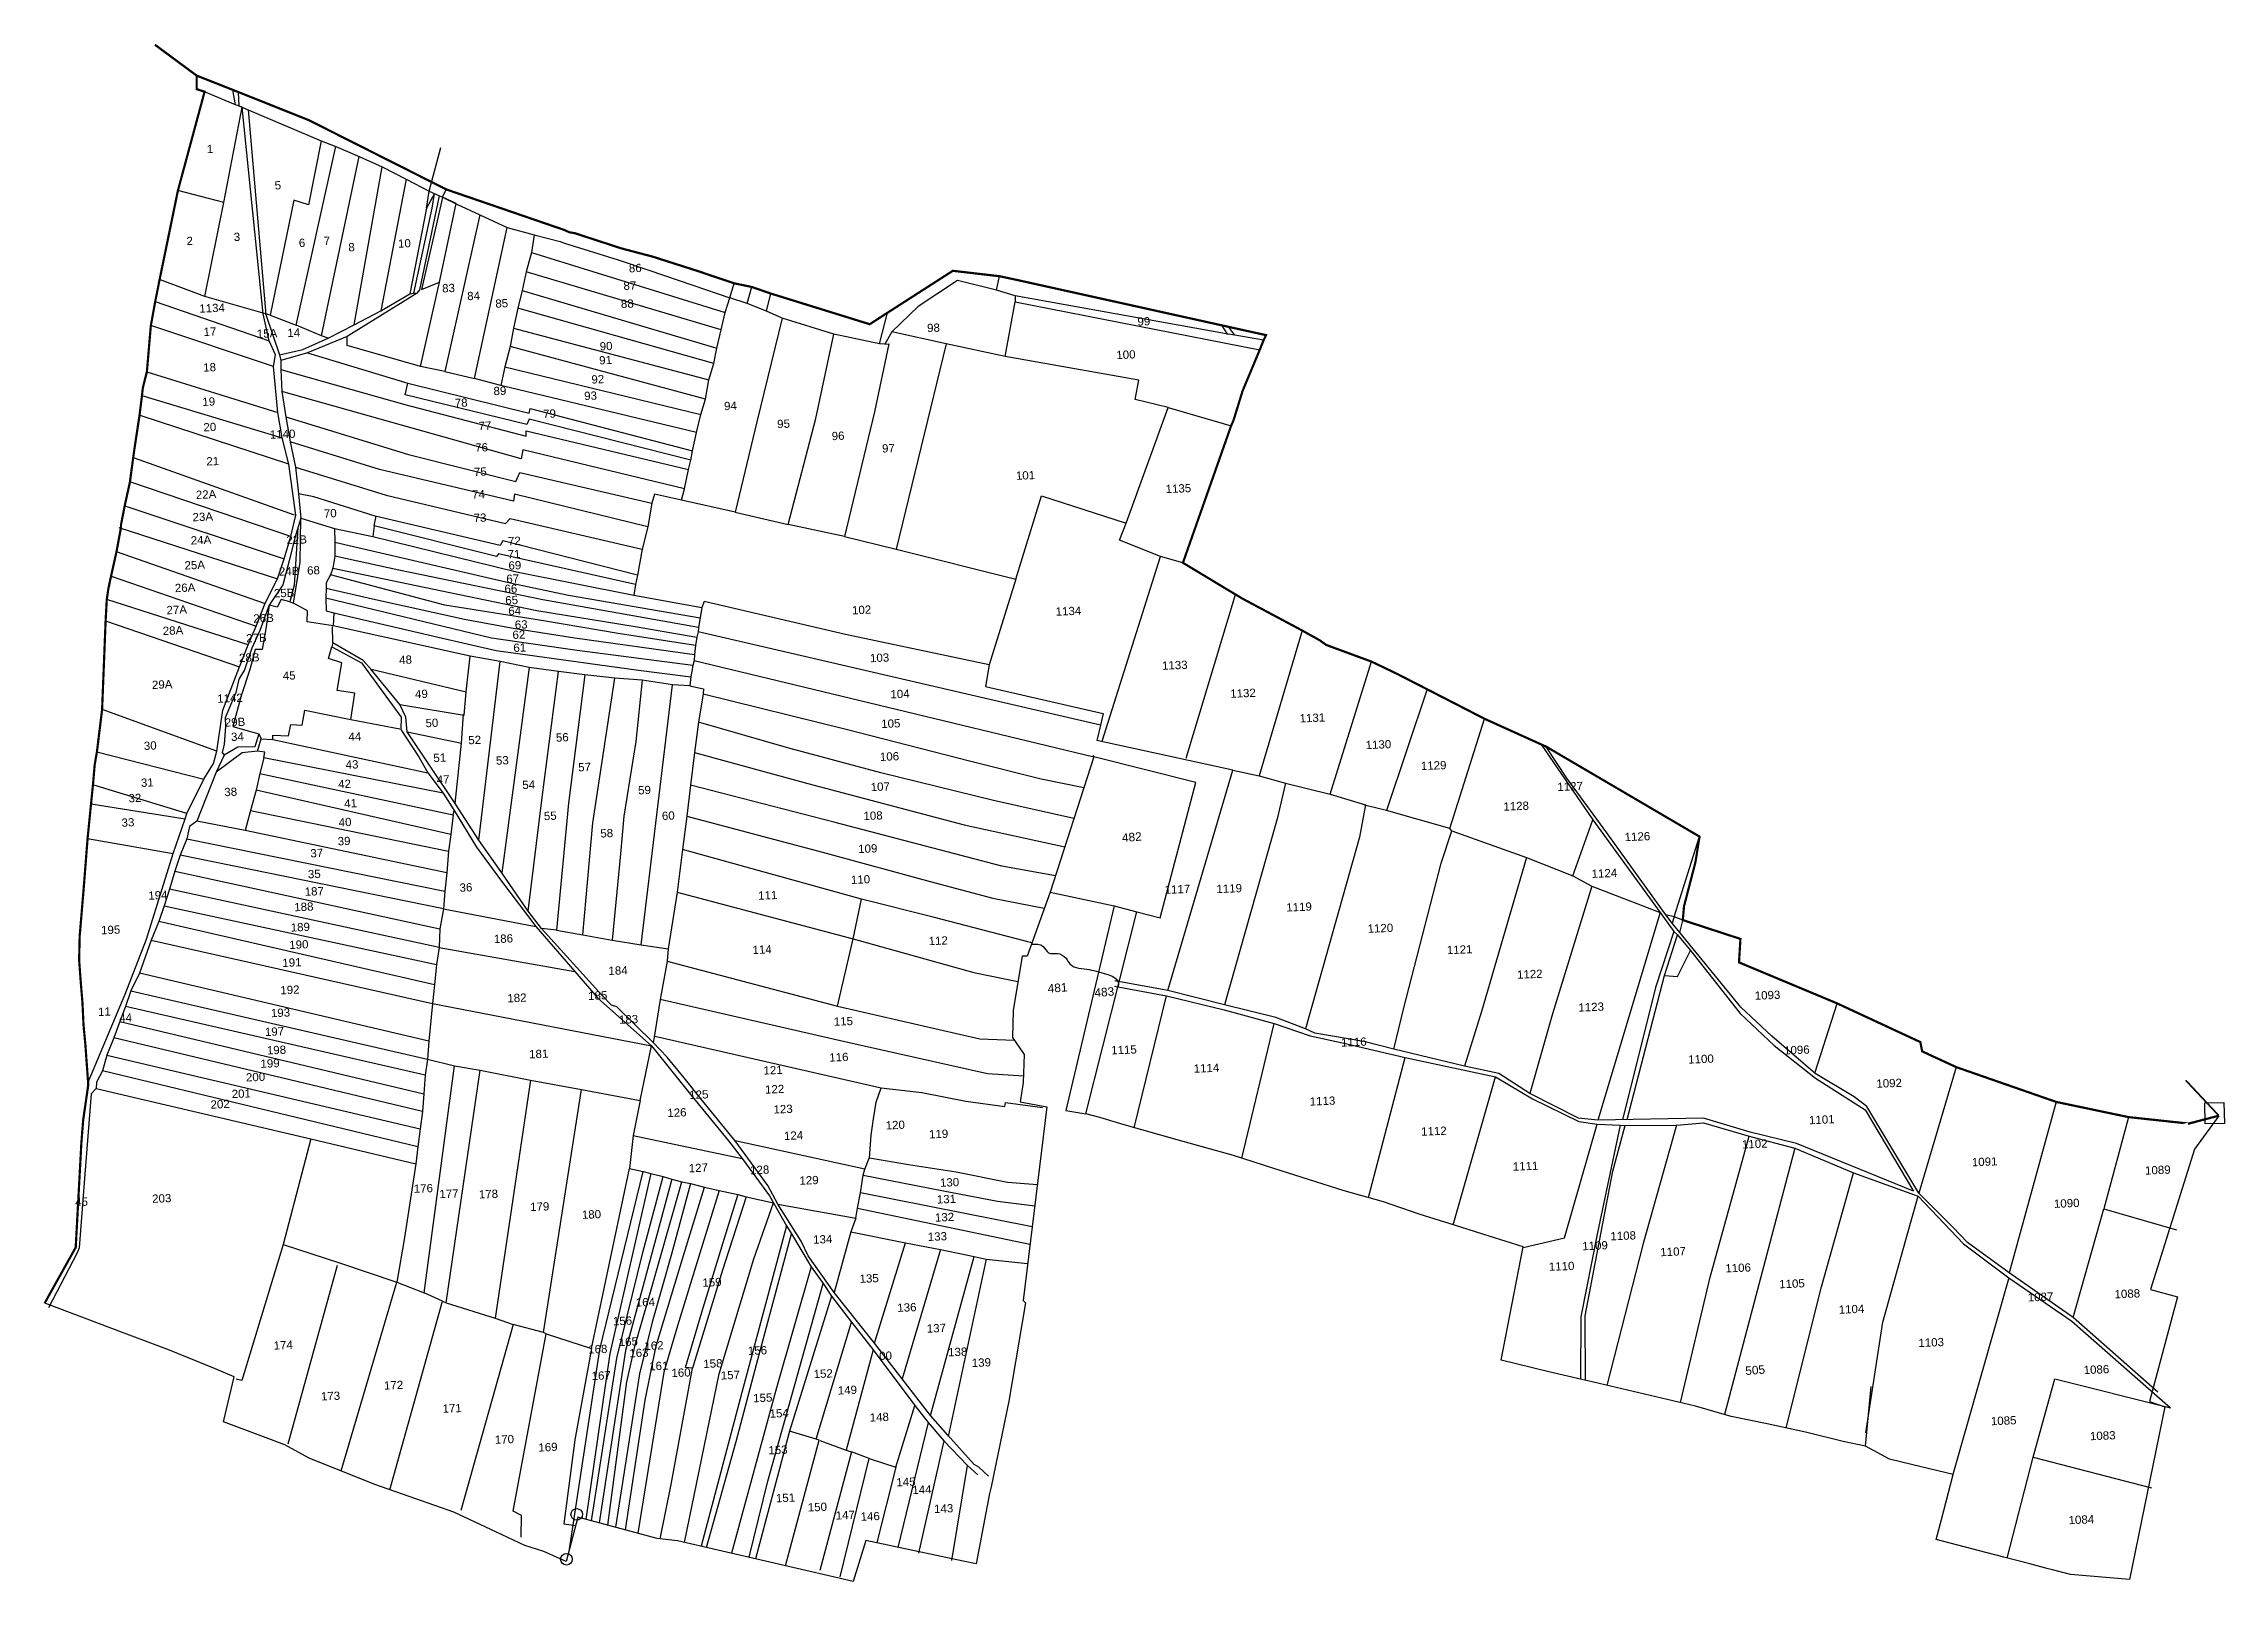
# Model space of a CAD drawing. Header units: inches. Extents: x 189567 to 224456, y 1616569 to 1632146.
# Drawn here: x 212343 to 216311, y 1629348 to 1632146 of the extents above; entities that cross this region are included whole.
import ezdxf
from ezdxf.enums import TextEntityAlignment as Align

# ---------------------------------------------------------------- set-up
doc = ezdxf.new("R2010")
doc.units = ezdxf.units.IN
doc.header["$LTSCALE"] = 15
doc.header["$MEASUREMENT"] = 0
for name, color, linetype in [('PLOT', 7, 'Continuous'), ('PLOT NO', 1, 'Continuous'), ('PLOT NOS', 7, 'Continuous'), ('STREAM', 4, 'Continuous'), ('text1', 7, 'Continuous'), ('text2', 7, 'Continuous'), ('VILLAGE BOUNADRY STONES', 1, 'Continuous'), ('VILLAGE BOUNDARY', 5, 'Continuous'), ('VILLAGE BOUNDRY', 5, 'Continuous')]:
    doc.layers.add(name, color=color, linetype=linetype)
doc.styles.get("Standard").update_dxf_attribs({"font": 'arial.ttf'})

msp = doc.modelspace()

# ---------------------------------------------------------------- texts
at = {"layer": 'PLOT NO', "color": 0}
for s, p in [('1', (212645.6, 1631954.2)), ('5', (212769.2, 1631888.1)), ('3', (212694.7, 1631794.3)), ('2', (212608.7, 1631786.9)), ('6', (212813.1, 1631783.4)), ('7', (212858.4, 1631787.2)), ('8', (212903.2, 1631775.4)), ('10', (212999.4, 1631782.5)), ('86', (213419.5, 1631737.5)), ('83', (213079.7, 1631701)), ('84', (213125.3, 1631686.9)), ('85', (213176.5, 1631673.3)), ('88', (213405, 1631672.6)), ('87', (213409.7, 1631705.5)), ('1134', (212649.4, 1631664.7)), ('99', (214345, 1631640.5)), ('17', (212645.6, 1631621.8)), ('15A', (212749.4, 1631618.5)), ('14', (212798, 1631619.9)), ('90', (213366.4, 1631595.4)), ('98', (213962.2, 1631628.8)), ('18', (212644.9, 1631556.9)), ('91', (213365.5, 1631570)), ('100', (214312.3, 1631579.9)), ('89', (213173.2, 1631514.1)), ('92', (213351.3, 1631535.2)), ('19', (212643.3, 1631494.5)), ('78', (213102.7, 1631492.5)), ('79', (213263.5, 1631472.6)), ('93', (213338.2, 1631505.2)), ('94', (213592.7, 1631486.8)), ('20', (212645.3, 1631448.2)), ('1140', (212777.8, 1631435.3)), ('77', (213145.9, 1631450.5)), ('95', (213689.3, 1631454.1)), ('96', (213788.6, 1631432.2)), ('76', (213139.8, 1631411.1)), ('97', (213880.2, 1631409.7)), ('21', (212650.6, 1631386.1)), ('75', (213137.5, 1631366.9)), ('101', (214129.6, 1631360.3)), ('22A', (212638.5, 1631325.6)), ('74', (213134.2, 1631325.9)), ('1135', (214407.8, 1631336.4)), ('23A', (212632.5, 1631284.9)), ('70', (212864.5, 1631291.3)), ('73', (213137, 1631283.2)), ('24A', (212629.2, 1631242.6)), ('22B', (212803.4, 1631243.2)), ('72', (213199.5, 1631241)), ('25A', (212617.8, 1631197.1)), ('71', (213198.8, 1631217)), ('69', (213200.4, 1631196.6)), ('26A', (212600.3, 1631155.9)), ('24B', (212789.7, 1631186)), ('68', (212834, 1631187.5)), ('66', (213193.2, 1631154.1)), ('67', (213196.5, 1631172.4)), ('27A', (212585.1, 1631115.7)), ('25B', (212780.5, 1631146.3)), ('65', (213194.6, 1631133.3)), ('102', (213831.4, 1631115.5)), ('28A', (212578.3, 1631078)), ('26B', (212743.1, 1631100.5)), ('64', (213200.1, 1631113.9)), ('63', (213212, 1631088.9)), ('1134', (214207.7, 1631113.3)), ('27B', (212730.1, 1631064.6)), ('62', (213207.7, 1631070.5)), ('61', (213209.3, 1631046.8)), ('28B', (212717.1, 1631028.8)), ('45', (212789.7, 1630996)), ('48', (213001.5, 1631024.8)), ('103', (213864.1, 1631028.4)), ('1133', (214401.3, 1631014.9)), ('29A', (212558.6, 1630979.8)), ('49', (213030.3, 1630962.6)), ('104', (213901.3, 1630962.6)), ('1132', (214525.4, 1630963.9)), ('1142', (212682, 1630954.8)), ('1131', (214651.6, 1630919)), ('29B', (212691.2, 1630911.3)), ('34', (212695.5, 1630884.9)), ('44', (212909.2, 1630885)), ('50', (213049.4, 1630909.9)), ('52', (213127.3, 1630878.8)), ('56', (213286.7, 1630883.6)), ('105', (213884.5, 1630908.7)), ('30', (212536.9, 1630868.5)), ('51', (213063.8, 1630846.5)), ('53', (213177.6, 1630841.7)), ('106', (213882.1, 1630848.8)), ('1130', (214771.8, 1630870.5)), ('31', (212531.6, 1630801.4)), ('42', (212890.5, 1630798.9)), ('43', (212904.1, 1630834.2)), ('47', (213069.8, 1630806.9)), ('54', (213225.6, 1630797.4)), ('57', (213327.2, 1630829.5)), ('1129', (214872.3, 1630832.4)), ('32', (212509, 1630773.2)), ('38', (212683.3, 1630784.4)), ('41', (212901.4, 1630763.6)), ('59', (213436.3, 1630787.7)), ('107', (213865.3, 1630793.8)), ('1128', (215022.5, 1630758.5)), ('1127', (215120.7, 1630794.3)), ('33', (212496.4, 1630728.8)), ('40', (212891.4, 1630729.3)), ('55', (213264.8, 1630740.8)), ('60', (213479.6, 1630741.1)), ('108', (213852.2, 1630741.1)), ('39', (212889.6, 1630694.9)), ('58', (213367.6, 1630709.2)), ('109', (213842.6, 1630681.2)), ('1126', (215243.1, 1630703.1)), ('37', (212839.9, 1630673)), ('187', (212835.4, 1630603.4)), ('35', (212835.4, 1630635)), ('36', (213111.4, 1630610.5)), ('110', (213829.4, 1630625)), ('1117', (214406.1, 1630607.1)), ('1119', (214500.3, 1630608.5)), ('1124', (215183, 1630636.2)), ('194', (212550.8, 1630596.3)), ('188', (212816.4, 1630575.3)), ('111', (213660.5, 1630596.2)), ('1119', (214627.4, 1630575)), ('195', (212464.9, 1630533.3)), ('189', (212810, 1630538.3)), ('1120', (214775.4, 1630536.3)), ('190', (212807.3, 1630506.6)), ('186', (213179.6, 1630517.3)), ('114', (213650.3, 1630497.4)), ('112', (213970.8, 1630513.6)), ('1121', (214919.6, 1630497.4)), ('191', (212794.7, 1630473.9)), ('184', (213388.2, 1630459.4)), ('1122', (215047.3, 1630452.7)), ('192', (212791.1, 1630424.1)), ('182', (213204.2, 1630409.5)), ('185', (213351.2, 1630413.8)), ('1093', (215479.9, 1630414.5)), ('11', (212453.6, 1630384.5)), ('44', (212492.1, 1630373.4)), ('193', (212773.9, 1630382.5)), ('183', (213407.3, 1630370.5)), ('115', (213798.2, 1630366.9)), ('1123', (215159, 1630392.9)), ('197', (212763, 1630348.2)), ('1116', (214727.1, 1630329.2)), ('199', (212754.9, 1630290.3)), ('198', (212766.6, 1630314.7)), ('181', (213243.8, 1630307.6)), ('116', (213790, 1630301.7)), ('1115', (214308.8, 1630315)), ('1114', (214458.9, 1630281.7)), ('1100', (215358.8, 1630298.3)), ('1096', (215533.3, 1630314.8)), ('200', (212728.5, 1630265.5)), ('121', (213670.3, 1630278.1)), ('122', (213673.1, 1630243.4)), ('1092', (215701.2, 1630254.3)), ('202', (212664.1, 1630216.1)), ('201', (212702.6, 1630235.3)), ('125', (213535.2, 1630233.5)), ('123', (213688.5, 1630207.2)), ('1113', (214670.1, 1630221.9)), ('126', (213495.3, 1630200.8)), ('120', (213892.6, 1630178.2)), ('119', (213971.5, 1630161.9)), ('1112', (214872.8, 1630167.1)), ('1101', (215578.6, 1630188)), ('124', (213707.6, 1630159.1)), ('1102', (215456.6, 1630143.8)), ('127', (213534.3, 1630100.2)), ('128', (213645.9, 1630096.6)), ('1111', (215039.6, 1630103.4)), ('1091', (215875, 1630111.4)), ('1089', (216190.1, 1630096.3)), ('203', (212557.8, 1630044.7)), ('176', (213033.9, 1630062.9)), ('177', (213080.5, 1630053.2)), ('178', (213152.3, 1630052.6)), ('129', (213735.7, 1630077.6)), ('131', (213985.7, 1630043.4)), ('130', (213991.4, 1630073.9)), ('45', (212411.9, 1630038.5)), ('179', (213245.6, 1630029.7)), ('180', (213339.8, 1630015.6)), ('132', (213982.3, 1630010.5)), ('1090', (216024.3, 1630035.8)), ('134', (213760.6, 1629970.3)), ('133', (213969.3, 1629975.4)), ('1108', (215217.2, 1629976.7)), ('1109', (215166, 1629958.7)), ('1107', (215308, 1629947.8)), ('159', (213559.1, 1629892)), ('135', (213845.1, 1629899.1)), ('1110', (215105.2, 1629921.2)), ('1106', (215426.3, 1629918.3)), ('1105', (215524.4, 1629889.5)), ('164', (213437.9, 1629855.9, 19)), ('136', (213913.8, 1629846.3)), ('1087', (215976.7, 1629865.5)), ('1088', (216134.6, 1629871.2)), ('156', (213396.2, 1629821.8)), ('137', (213967.5, 1629808.5)), ('1104', (215632.7, 1629843.1)), ('174', (212778.9, 1629777.7)), ('168', (213351.3, 1629770.4, 19)), ('165', (213406.8, 1629784)), ('162', (213453.6, 1629776.9, 19)), ('156', (213641.8, 1629768)), ('138', (214006.2, 1629765.4)), ('1103', (215777.7, 1629782.6)), ('163', (213426.2, 1629763.6)), ('161', (213462.3, 1629739.9)), ('160', (213502.8, 1629727.6)), ('158', (213560.8, 1629744.3)), ('152', (213761.5, 1629725.8)), ('00', (213875, 1629758.4)), ('139', (214049.3, 1629746)), ('1086', (216078.4, 1629733.3)), ('172', (212979.7, 1629704.9)), ('167', (213357.5, 1629722.3)), ('157', (213592.5, 1629723.2)), ('149', (213805.5, 1629695.9)), ('173', (212864.9, 1629685.1)), ('171', (213086.2, 1629662.7)), ('155', (213651.5, 1629681.8)), ('154', (213681.4, 1629653.7)), ('148', (213863.6, 1629646.7)), ('170', (213181.4, 1629606.2)), ('1085', (215909.6, 1629640.3)), ('1083', (216089.9, 1629613)), ('169', (213260.6, 1629592.1)), ('153', (213679.2, 1629587)), ('145', (213912, 1629528.8)), ('151', (213692.9, 1629499.8)), ('144', (213941.1, 1629514.7)), ('150', (213750.9, 1629483.1)), ('147', (213801.7, 1629468.4)), ('146', (213847, 1629466.2)), ('143', (213980.7, 1629480.4)), ('1084', (216051, 1629460.2))]:
    msp.add_text(s, height=15, rotation=2.323, dxfattribs=at).set_placement(p, align=Align.MIDDLE_CENTER)
at = {"layer": 'PLOT NOS'}
for s, p in [('482', (214323.1, 1630702.2)), ('481', (214188, 1630427.8)), ('483', (214273, 1630420.2)), ('505', (215457.4, 1629732.3))]:
    msp.add_text(s, height=15.47, rotation=4.3743, dxfattribs=at).set_placement(p, align=Align.MIDDLE_CENTER)

# ---------------------------------------------------------------- linework, layer by layer
at = {"layer": 'PLOT'}
for points in [[(212697.1, 1632057.8), (212697.9, 1632032.4), (212715.1, 1632025.3), (212747, 1631653.2), (212772.3, 1631579.6), (212774.5, 1631569.4), (212774.3, 1631552.9), (212776.4, 1631513), (212783.8, 1631467), (212791.5, 1631421.4), (212801, 1631375.4), (212806.8, 1631326.8), (212811.2, 1631282.6), (212799.9, 1631246.8), (212789.6, 1631204.5), (212778, 1631160.8), (212753.1, 1631124.3), (212736.3, 1631078.1), (212721.6, 1631046), (212708.6, 1631006.4), (212698.1, 1630989.3), (212692.9, 1630965.3), (212673.5, 1630918.9), (212674.1, 1630903.2), (212671.4, 1630871.2), (212668, 1630856.1), (212671.5, 1630851.2), (212657.1, 1630820), (212621.8, 1630731.1), (212608.1, 1630721.2), (212603.6, 1630698.8), (212591.6, 1630669.4), (212581.5, 1630640.3), (212572, 1630607.3), (212562, 1630577.1), (212552.4, 1630548.3), (212538.3, 1630514.6), (212517.2, 1630454.7), (212501.7, 1630422.1), (212492.1, 1630393.7), (212481.3, 1630366.3), (212470.6, 1630337), (212457.9, 1630305.1), (212450, 1630276.6), (212439, 1630255.9), (212438.3, 1630244.9), (212429.4, 1630235), (212417, 1630080.8), (212407.6, 1629954.8), (212404, 1629945.6), (212351.5, 1629845.5)], [(212423.8, 1630256.4), (212491.5, 1630416), (212530.1, 1630516.1), (212578.7, 1630672), (212600.4, 1630735.6), (212603.2, 1630744.8), (212634.3, 1630807.5), (212651.8, 1630836.1), (212658.2, 1630858.5), (212668.9, 1630932.8), (212699.3, 1631011.8), (212715.3, 1631051.9), (212729.4, 1631085.9), (212745.9, 1631127.7), (212768.3, 1631172.1), (212780.8, 1631208.7), (212792.9, 1631248.9), (212801.8, 1631287.8), (212789.1, 1631380.7), (212777.1, 1631428.8), (212769.3, 1631474.5), (212761.4, 1631558.6), (212765, 1631579.5), (212753.2, 1631605.2), (212742.6, 1631654.2), (212704.1, 1632030.1), (212691.8, 1632034.7), (212687.2, 1632061.7)], [(212691.8, 1632034.7), (212635.8, 1632058.4)], [(212755.3, 1631651.6), (212636.3, 1631686), (212671, 1631856.9), (212704.1, 1632030.1)], [(212715.1, 1632025.3), (212848.2, 1631969.2), (212874.7, 1631958.9), (212916.8, 1631940.5), (212958.9, 1631921.5), (213002.7, 1631899.2), (213044.5, 1631877.2), (213063.2, 1631869.1), (213068.9, 1631866.6), (213094.7, 1631853.9), (213136.4, 1631834.1), (213186.6, 1631811.1), (213235.4, 1631797.7), (213282.9, 1631786.1), (213290.9, 1631782.5), (213388.4, 1631752.7), (213444.4, 1631733.7), (213524.3, 1631706.2), (213591.3, 1631683.5)], [(212848.2, 1631969.2), (212824.7, 1631852.5), (212798.4, 1631860.9), (212755.3, 1631651.6), (212802.5, 1631633.6)], [(212848.7, 1631614.1), (212802.5, 1631633.6), (212874.7, 1631958.9)], [(213039.7, 1631846.6), (213044.5, 1631877.2), (213065.6, 1631957)], [(212860.4, 1631610.2), (212848.7, 1631614.1), (212916.8, 1631940.5)], [(212907.9, 1631634), (212958.9, 1631921.5)], [(212671, 1631856.9), (212587.3, 1631878.6)], [(213002.7, 1631899.2), (212956.5, 1631659.9)], [(213075.5, 1631880.6), (213068.9, 1631867.5), (213068.9, 1631865.8), (213030.6, 1631698.4), (213063.1, 1631711.6), (213093.9, 1631854.7), (213068.9, 1631866.6)], [(212772.3, 1631579.6), (212814.4, 1631589.5), (212860.4, 1631610.2), (212907.9, 1631634), (212956.5, 1631659.9), (213009.3, 1631690.8), (213016.6, 1631691.5), (213022.9, 1631691.7), (213027.6, 1631698), (213063.2, 1631869.1)], [(213053.9, 1631873.2), (213039.7, 1631846.6), (213009.3, 1631690.8)], [(213016.6, 1631691.5), (213050, 1631846.2), (213053.9, 1631873.2)], [(213136.4, 1631834.1), (213073, 1631549.3), (213127.1, 1631536.4)], [(213235.4, 1631797.7), (213230.9, 1631765.7), (213221, 1631730.7), (213213.5, 1631696.4), (213206, 1631664.3), (213198.2, 1631628.4), (213191.9, 1631594.7), (213182, 1631557.5), (213174.7, 1631523.9), (213127.1, 1631536.4), (213186.6, 1631811.1)], [(213230.9, 1631765.7), (213583.2, 1631656.5)], [(213575.7, 1631625), (213221, 1631730.7)], [(214110.9, 1631687.2), (214077, 1631697.3), (214082.4, 1631722.6)], [(212636.3, 1631686), (212554, 1631716.8)], [(213022.9, 1631691.7), (212895, 1631612.9), (212822.9, 1631583.2), (212774.5, 1631569.4)], [(213073, 1631549.3), (213028.7, 1631558.6), (213063.1, 1631711.6)], [(213213.5, 1631696.4), (213568.1, 1631591.6)], [(213601.6, 1631293.2), (213503.5, 1631315.1), (213509, 1631335.6), (213516.6, 1631370.7), (213520.7, 1631388.2), (213523.5, 1631404.9), (213531.2, 1631438.1), (213538.7, 1631470.8), (213547.1, 1631498.8), (213553.3, 1631534.4), (213562.2, 1631563.7), (213568.1, 1631591.6), (213575.7, 1631625), (213583.2, 1631656.5), (213591.3, 1631683.5)], [(213622.9, 1631672.7), (213591.3, 1631683.5), (213599.6, 1631709.7)], [(213658.1, 1631658.9), (213622.9, 1631672.7), (213631.5, 1631703.1)], [(213864.1, 1631599.8), (213781.1, 1631617.2), (213686.7, 1631646.6), (213658.1, 1631658.9), (213666.1, 1631691.1)], [(214077, 1631697.3), (214006, 1631715), (213934.4, 1631667.5), (213886.5, 1631621.4), (213873.8, 1631598.9), (213864.1, 1631599.8), (213878.4, 1631656.1)], [(214562.7, 1631606.1), (214510.4, 1631615.1), (214498.2, 1631617.1), (214110.9, 1631687.2), (214111.1, 1631676)], [(212546, 1631676.7), (212753.2, 1631605.2)], [(213562.2, 1631563.7), (213206, 1631664.3)], [(213686.7, 1631646.6), (213640.9, 1631457.7), (213601.6, 1631293.2), (213697.9, 1631271)], [(214389.4, 1631484), (214329.3, 1631498.1), (214336.1, 1631533.2), (214092.5, 1631576.3), (214111.1, 1631676), (214555.9, 1631588.7)], [(212761.4, 1631558.6), (212538, 1631632.7)], [(213028.7, 1631558.6), (212895.2, 1631596.8), (212895, 1631612.9)], [(213198.2, 1631628.4), (213553.3, 1631534.4)], [(213800, 1631248.8), (213697.9, 1631271), (213748.3, 1631463.9), (213781.1, 1631617.2)], [(213873.8, 1631598.9), (213881, 1631599.5), (213854.9, 1631475.7), (213800, 1631248.8), (213894.3, 1631226.1)], [(214092.5, 1631576.3), (213985.1, 1631599.7), (213886.5, 1631621.4)], [(213985.1, 1631599.7), (213894.3, 1631226.1), (214111.8, 1631171.3), (214158.8, 1631323.2), (214312.9, 1631273.4)], [(214497.8, 1631616.8), (214486.6, 1631633.3)], [(214510.4, 1631615.1), (214499.5, 1631630.2)], [(212822.9, 1631583.2), (213005.6, 1631528.2), (213226.2, 1631473.5), (213228.2, 1631482.2), (213523.5, 1631404.9)], [(213547.1, 1631498.8), (213191.9, 1631594.7)], [(212530.8, 1631548.7), (212769.3, 1631474.5)], [(212774.3, 1631552.9), (212999.9, 1631489.4), (213220.8, 1631431.3), (213221.2, 1631441.2), (213516.6, 1631370.7)], [(213520.7, 1631388.2), (213226.2, 1631462.6), (213222.3, 1631452.7), (213000.5, 1631507.1), (213005.6, 1631528.2)], [(213531.2, 1631438.1), (213174.7, 1631523.9)], [(213182, 1631557.5), (213538.7, 1631470.8)], [(212521.9, 1631505.6), (212777.1, 1631428.8)], [(213509, 1631335.6), (213215, 1631406.6), (213211.8, 1631390.3), (212776.4, 1631513)], [(214416.1, 1631201.2), (214375.1, 1631212.7), (214300.8, 1631242.1), (214312.9, 1631273.4), (214389.4, 1631484), (214503.7, 1631450.2)], [(212789.1, 1631380.7), (212518.6, 1631469.3)], [(212783.8, 1631467), (213006.6, 1631398), (213202.1, 1631348.9), (213209.3, 1631365.2), (213449.7, 1631309.9)], [(213442.1, 1631266.6), (213199.6, 1631325.9), (213198, 1631313.5), (212954.3, 1631371), (212791.5, 1631421.4)], [(212507.9, 1631392.2), (212799.1, 1631288.4)], [(212801, 1631375.4), (212966.1, 1631324.1), (213183.5, 1631272.8), (213191.6, 1631281.6), (213432.2, 1631226)], [(212792.9, 1631248.9), (212500, 1631348.5)], [(213423.3, 1631178.7), (213178.3, 1631240.9), (213173.9, 1631232.5), (212946.5, 1631286.1), (212834.9, 1631321.5), (212806.8, 1631326.8)], [(213503.5, 1631315.1), (213454.5, 1631326), (213449.7, 1631309.9), (213442.1, 1631266.6), (213432.2, 1631226), (213423.3, 1631178.7)], [(212490.4, 1631304.7), (212780.8, 1631208.7)], [(212872.3, 1631263.5), (212872.9, 1631238.6), (212872.6, 1631213.4), (212868.9, 1631191.4), (212865.1, 1631179), (212857.3, 1631165), (212857.2, 1631154.8), (212856.6, 1631136.9), (212856.8, 1631113.9), (212871, 1631110), (212869.6, 1631086.6), (212822.6, 1631093.6), (212823, 1631113.6), (212797.7, 1631127.8), (212809.5, 1631202.5), (212811.2, 1631282.6)], [(212811.2, 1631282.6), (212872.3, 1631263.5), (212941.9, 1631248.9), (213203.3, 1631184.5), (213417.1, 1631142.2)], [(212944.2, 1631268.2), (212948, 1631286.2)], [(212479.9, 1631265.7), (212768.3, 1631172.1)], [(212805.5, 1631264.7), (212799.1, 1631160.3), (212791.2, 1631130.2), (212797.7, 1631127.8)], [(213419.7, 1631161.9), (213170.7, 1631217.2), (213166.7, 1631212.4), (212944.2, 1631268.2), (212941.9, 1631248.9)], [(212744.6, 1631127.2), (212475.5, 1631221.2)], [(213534.6, 1631083.5), (213251.2, 1631134), (212989.2, 1631188), (212872.6, 1631213.4)], [(212872.9, 1631238.6), (213192.1, 1631164.8), (213297.8, 1631142.4), (213537.7, 1631101.1)], [(212465.5, 1631176.6), (212729.4, 1631085.9)], [(213529.1, 1631051), (213388.6, 1631072.5), (213252.7, 1631095.4), (213073, 1631123.8), (212865.1, 1631179)], [(212868.9, 1631191.4), (213129, 1631137.2), (213240.1, 1631114.4), (213419.2, 1631085.2), (213531.3, 1631065.7)], [(213423.3, 1631178.7), (213419.7, 1631161.9), (213417.1, 1631142.2), (213540.6, 1631120.1)], [(214111.8, 1631171.3), (214063.8, 1631015.8), (214056.9, 1630976.2), (214270.9, 1630927.1), (214265.9, 1630905.6), (214259.6, 1630878.1)], [(212715.3, 1631051.9), (212457.8, 1631134.3)], [(212753.5, 1631123.9), (212747.5, 1631080.9), (212740.7, 1631043.2), (212728.1, 1631043.2), (212718.4, 1631006.8), (212702.5, 1630959.4), (212687, 1630903.4), (212734.4, 1630889.9), (212727.5, 1630866.2), (212696.4, 1630865.8), (212671.5, 1630851.2)], [(212791.2, 1631130.2), (212775, 1631134.5), (212767.7, 1631120.6), (212753.1, 1631124.3)], [(213524.2, 1631014.3), (213313.6, 1631041.7), (213158.1, 1631064.1), (212856.6, 1631136.9)], [(212857.2, 1631154.8), (212941.2, 1631135.6), (213108.9, 1631098.7), (213197.1, 1631082), (213309.6, 1631064.9), (213527.6, 1631034.6)], [(214063.8, 1631015.8), (213802.2, 1631070.8), (213545, 1631130.5), (213540.6, 1631120.1), (213537.7, 1631101.1), (213534.6, 1631083.5), (213533.9, 1631075.7), (213531.3, 1631065.7), (213529.1, 1631051), (213527.6, 1631034.6), (213526.8, 1631023.5), (213524.2, 1631014.3), (213520.8, 1630993.8), (213518.6, 1630977.1), (213543.6, 1630971.6), (213543.2, 1630963), (213534.7, 1630911.2), (213527.4, 1630856.2), (213520.3, 1630796.7), (213513.2, 1630739.9), (213505.5, 1630679.6), (213496, 1630601.9), (213479.6, 1630498.5), (213477.3, 1630476.5), (213464.6, 1630406.6), (213454, 1630338.1), (213452.3, 1630328.4)], [(212455.7, 1631095.5), (212699.3, 1631011.8)], [(214062.6, 1629539.5), (214044.9, 1629555.8), (214036, 1629560.6), (213988.1, 1629613.9), (213957, 1629649.8), (213905.4, 1629716.1), (213855.1, 1629781.5), (213781.2, 1629873.3), (213734.3, 1629940.2), (213721.3, 1629966.7), (213679, 1630034.4), (213661, 1630068.1), (213601.5, 1630149.3), (213539.7, 1630225), (213510.7, 1630261.2), (213477.4, 1630301.8), (213452.3, 1630328.4), (213386, 1630393), (213376.3, 1630396.1), (213358.6, 1630414.2), (213248.6, 1630536), (213224.9, 1630567.3), (213176.7, 1630636.8), (213134.6, 1630696.2), (213091.8, 1630763), (213004.3, 1630893.9), (213002.1, 1630920.2), (212990.9, 1630943.3), (212939, 1631006.9), (212924.3, 1631023.7), (212868.9, 1631055.4), (212868.7, 1631085.5)], [(213518.6, 1630977.1), (213487.4, 1630979), (213432.2, 1630987.7), (213382.1, 1630991.5), (213327.6, 1630997.1), (213279.6, 1631003.1), (213226.2, 1631010.7), (213173.4, 1631021.3), (213118.8, 1631031.5), (212869.6, 1631086.6)], [(212871, 1631110), (213060.9, 1631065.6), (213166.2, 1631041.7), (213425.6, 1631005.8), (213520.8, 1630993.8)], [(212734.4, 1630889.9), (212738.8, 1630880.6), (212759.7, 1630879.8), (212759.7, 1630887.5), (212788.2, 1630886.1), (212793, 1630907.1), (212813.5, 1630905.6), (212818.3, 1630933.3), (212902.1, 1630916.3), (212909.3, 1630964.1), (212877.1, 1630969), (212885.4, 1631018.9), (212861.3, 1631026.8), (212867.1, 1631048.2)], [(212868.9, 1631055.4), (212867.1, 1631048.2), (212921.4, 1631019.4), (212993.8, 1630920.4), (212993.2, 1630898.1), (213026, 1630846.8), (213042, 1630819.1), (213069.7, 1630782.3), (213089.9, 1630750.6), (213130.8, 1630683.8), (213175.8, 1630621.8), (213238.8, 1630539.3), (213309.3, 1630457.8), (213351.3, 1630409), (213449.2, 1630322.2), (213523.2, 1630230.2), (213589.4, 1630149.4), (213614.3, 1630117.5), (213663.5, 1630049.6), (213671.2, 1630036.4), (213694.7, 1629994.8), (213703.9, 1629980), (213739.9, 1629920.3), (213761.7, 1629890), (213776.7, 1629867), (213813.3, 1629819.6), (213852.2, 1629769.3), (213928.3, 1629668), (213952.3, 1629636.9), (213981, 1629603.5), (214024.2, 1629558.7), (214043.1, 1629541.6)], [(214265.9, 1630905.6), (213533.9, 1631075.7)], [(214633.1, 1631078), (214554.8, 1630813.8)], [(212938.7, 1631007.9), (213111.6, 1630966.4), (213118.8, 1631031.5)], [(213134.6, 1630696.2), (213173.4, 1631021.3)], [(213226.2, 1631010.7), (213176.7, 1630636.8)], [(213526.8, 1631023.5), (213911.6, 1630930.9), (214254.1, 1630848.2)], [(214683.8, 1630780.1), (214759.4, 1631021.3)], [(212990.9, 1630943.3), (213108.2, 1630924.1), (213111.6, 1630966.4)], [(213224.9, 1630567.3), (213250.2, 1630774), (213279.6, 1631003.1)], [(213327.6, 1630997.1), (213298.3, 1630764), (213276, 1630533), (213248.6, 1630536)], [(213324.4, 1630524.2), (213342.3, 1630728.2), (213382.1, 1630991.5)], [(213432.2, 1630987.7), (213420.7, 1630876.1), (213398.8, 1630740.3)], [(213430, 1630506.2), (213487.4, 1630979)], [(214860.6, 1630971), (214786.4, 1630750.6)], [(212658.2, 1630858.5), (212449.3, 1630934.1)], [(213004.3, 1630893.9), (213103.1, 1630872.9), (213107.1, 1630925.8)], [(213543.2, 1630963), (213803.1, 1630898.5), (214027.7, 1630840.7), (214158.3, 1630807.8), (214236, 1630792.3)], [(212902.1, 1630916.3), (212990.9, 1630899.2)], [(214902, 1630718), (214965.1, 1630917.3)], [(216301.2, 1630195.2), (216256.9, 1630134.5), (216177.1, 1629878.7), (216226.2, 1629865.4), (216174.8, 1629675.1), (216202.7, 1629665.2), (216138.6, 1629351.2), (216031, 1629360.2), (215998.2, 1629368.8), (215990.3, 1629370.8), (215957.1, 1629379.5), (215912.5, 1629391.1), (215876.9, 1629400.3), (215786.7, 1629423.8), (215796.3, 1629460.6), (215817.6, 1629542.4), (215744.1, 1629560.1), (215701.9, 1629570.2), (215658.3, 1629594.1), (215617.7, 1629602.5), (215548.9, 1629619.3), (215479.3, 1629634.4), (215413.8, 1629648.1), (215349, 1629666.6), (215153.1, 1629712.5), (215142.2, 1629715.1), (215081.7, 1629729.3), (214995.3, 1629750.2), (215035.1, 1629956.4), (214973.6, 1629975.9), (214910.2, 1629995.9), (214846.1, 1630016.1), (214781.2, 1630038.6), (214709.6, 1630058.4), (214581.3, 1630099.3), (214508.3, 1630122.5), (214405.8, 1630151.2), (214309, 1630178.3), (214265, 1630191.8), (214239.2, 1630198.4), (214332.5, 1630566.1), (214332.5, 1630566.1), (214374.4, 1630555), (214439.3, 1630801.5), (214254.1, 1630848.2), (214252.6, 1630850.6), (214254.1, 1630848.2), (214174.4, 1630602), (214132.6, 1630485.5), (214123.3, 1630485.4), (214107.1, 1630386.8), (214106.2, 1630337.4), (214127.1, 1630306.2), (214125.6, 1630255.7), (214120.2, 1630220.4), (214168.7, 1630211.1), (214125.1, 1629858.8), (214129.4, 1629854.8), (214099.3, 1629676), (214067, 1629519.9), (214064.2, 1629507.6), (214040, 1629380), (214040, 1629380), (214016, 1629384.5), (214016, 1629384.5), (214016, 1629384.5), (213839.1, 1629422), (213816.2, 1629347.8), (213738, 1629365.9), (213496.6, 1629421.7), (213459.2, 1629426), (213315.3, 1629464.6), (213293.7, 1629383.7), (213252.9, 1629402.4), (213218.8, 1629413.4), (213156.5, 1629442.4), (213089.6, 1629473.5), (213020.5, 1629497.8), (212945.9, 1629524.1), (212826.4, 1629572.1), (212781.9, 1629596.1), (212670.4, 1629638), (212689.7, 1629720.2), (212653.7, 1629735), (212572, 1629768.6), (212489.5, 1629799.3), (212344.9, 1629854.3)], [(212439.9, 1630857.3), (212634.3, 1630807.5)], [(212743.6, 1630846.1), (212736.3, 1630817.5), (212729.5, 1630787.5), (212719.1, 1630750.7), (212709.5, 1630713.9), (212621.8, 1630731.1)], [(213069.7, 1630782.3), (212743.6, 1630846.1), (212745.4, 1630856.6), (212732.3, 1630858.4), (212704.1, 1630855.2), (212657.1, 1630820)], [(212732.3, 1630858.4), (212738.8, 1630880.6)], [(212759.7, 1630879.8), (213042, 1630819.1)], [(213091.8, 1630763), (213103.1, 1630872.9)], [(213527.4, 1630856.2), (213733.3, 1630799.4), (214017.8, 1630724.6), (214201, 1630684.1)], [(214388.8, 1630422.7), (214506.7, 1630823.7), (214259.6, 1630878.1)], [(215068.1, 1630870.7), (215162.1, 1630733.5), (215284.3, 1630564.8), (215309.4, 1630530.6), (215316.3, 1630524.1), (215339.7, 1630495.7), (215429.9, 1630381.4), (215492.1, 1630323), (215567.5, 1630263.6), (215657.8, 1630205.8), (215745.3, 1630057.8), (215532.5, 1630144.6), (215448.4, 1630165.3), (215363.5, 1630190.4), (215171, 1630187.3), (215136.1, 1630190.8), (215047.2, 1630235.5), (214990.7, 1630271.7), (214928.5, 1630285.5), (214800, 1630316.2), (214745.5, 1630330), (214656.3, 1630345.1), (214639.4, 1630353.1), (214585.3, 1630374.1), (214492, 1630397.1), (214388.8, 1630422.7), (214292.4, 1630440.4)], [(212736.3, 1630817.5), (213088, 1630742.6), (213089.9, 1630750.6)], [(214506.7, 1630823.7), (214554.8, 1630813.8), (214602.8, 1630800), (214587.5, 1630735.6), (214492, 1630397.1)], [(212603.2, 1630744.8), (212432.7, 1630797.4)], [(213083.9, 1630706.6), (212729.5, 1630787.5)], [(214602.8, 1630800), (214683.8, 1630780.1), (214748.1, 1630760.5), (214737.7, 1630701.7), (214639.4, 1630353.1)], [(212429.2, 1630762.6), (212600.4, 1630735.6)], [(212719.1, 1630750.7), (213079.8, 1630676.5)], [(213088, 1630742.6), (213083.9, 1630706.6), (213079.8, 1630676.5), (213076.5, 1630637.1), (213072.9, 1630603.5), (213070.4, 1630571.3), (213238.8, 1630539.3)], [(213398.8, 1630740.3), (213392.7, 1630671.6), (213377.2, 1630514.5)], [(213513.2, 1630739.9), (213760.2, 1630674.7), (213955.9, 1630621.1), (214070.1, 1630590.9), (214163.8, 1630572.6)], [(214800, 1630316.2), (214817.8, 1630391.6), (214886.1, 1630654.8), (214905.2, 1630713.3), (214902, 1630718), (214786.4, 1630750.6), (214746.5, 1630760.3)], [(215125.8, 1630631.7), (215162.1, 1630733.5)], [(212422.9, 1630699.6), (212578.7, 1630672)], [(212603.6, 1630698.8), (213072.9, 1630603.5)], [(213076.5, 1630637.1), (212709.5, 1630713.9)], [(214905.2, 1630713.3), (215041.4, 1630665.1), (214959.7, 1630385), (214928.5, 1630285.5)], [(215309.8, 1630556.9), (215356.2, 1630703)], [(213070.4, 1630571.3), (212591.6, 1630669.4)], [(215041.4, 1630665.1), (215125.8, 1630631.7), (215160.3, 1630612.7), (215088.7, 1630380.6), (215047.2, 1630235.5)], [(213062.7, 1630501), (212572, 1630607.3)], [(212581.5, 1630640.3), (213064.1, 1630535.2)], [(215160.3, 1630612.7), (215284.3, 1630564.8), (215171, 1630187.3)], [(212562, 1630577.1), (213058.1, 1630470.1)], [(213070.4, 1630571.3), (213064.1, 1630535.2), (213062.7, 1630501), (213309.3, 1630457.8)], [(213496, 1630601.9), (213816.1, 1630516.9), (214035.9, 1630455.6), (214115.8, 1630439.6)], [(213787.3, 1630394.5), (213816.1, 1630516.9), (213830.9, 1630589.1)], [(214174.4, 1630602), (214291.1, 1630577.1), (214332.5, 1630566.1)], [(214291.1, 1630577.1), (214203.1, 1630204.5), (214239.2, 1630198.4)], [(213054.1, 1630433.3), (212552.4, 1630548.3)], [(213276, 1630533), (213324.4, 1630524.2), (213377.2, 1630514.5), (213430, 1630506.2), (213479.6, 1630498.5)], [(215309.4, 1630530.6), (215275.8, 1630428.3), (215216.1, 1630187.8)], [(215309.8, 1630556.9), (215295.1, 1630560.5)], [(215325.7, 1630551.1), (215309.8, 1630556.9), (215306.3, 1630545.5)], [(212538.3, 1630514.6), (213050.3, 1630399.1)], [(213062.7, 1630501), (213058.1, 1630470.1), (213054.1, 1630433.3), (213050.3, 1630399.1), (213449.2, 1630322.2)], [(215224.2, 1630188.2), (215292.6, 1630450.2), (215316.3, 1630524.1)], [(215292.6, 1630450.2), (215315.8, 1630448.7), (215339.7, 1630495.7)], [(213044.1, 1630331), (212517.2, 1630454.7)], [(213477.3, 1630476.5), (213787.3, 1630394.5), (214046.4, 1630335.3), (214109.6, 1630332.4)], [(212501.7, 1630422.1), (213041.6, 1630297.9)], [(213037, 1630268.7), (212492.1, 1630393.7)], [(213050.3, 1630399.1), (213044.1, 1630331), (213041.6, 1630297.9), (213090.5, 1630286), (213137.3, 1630277.7), (213228.7, 1630259.9), (213321.9, 1630242.9), (213428.4, 1630222.8), (213449.2, 1630322.2)], [(214125.9, 1630267), (214060.2, 1630271.3), (213801, 1630329.3), (213464.6, 1630406.6)], [(215566.6, 1630274.3), (215606.8, 1630399.4)], [(213032.3, 1630203), (212470.6, 1630337)], [(212481.3, 1630366.3), (213034.7, 1630234.7)], [(213455, 1630340), (213867.1, 1630245.8), (213940.9, 1630237.1), (214021.1, 1630221.8), (214092.2, 1630211.8), (214093.4, 1630219.4), (214160.3, 1630210)], [(212457.9, 1630305.1), (213028, 1630171.1)], [(213041.6, 1630297.9), (213037, 1630268.7), (213034.7, 1630234.7), (213032.3, 1630203), (213028, 1630171.1), (213023.9, 1630138.8), (213020.5, 1630107.5), (212999.4, 1629973.6), (212985.9, 1629892.2), (213035.2, 1629872.7), (213090.5, 1630286)], [(213023.9, 1630138.8), (212450, 1630276.6)], [(213228.7, 1630259.9), (213164.8, 1629827)], [(215823.4, 1630283.5), (215755.4, 1630054)], [(212438.3, 1630244.9), (212829.4, 1630152.9), (213020.5, 1630107.5)], [(213428.4, 1630222.8), (213415.9, 1630159.2), (213614.3, 1630117.5)], [(214151.2, 1630069.6), (214096.9, 1630073.5), (214003.3, 1630092.2), (213916.5, 1630105.6), (213845.9, 1630117.6), (213848.8, 1630160), (213853.3, 1630189.4), (213857.8, 1630219.7), (213867.1, 1630245.8)], [(216005.3, 1630220.2), (215919.6, 1629909.2)], [(216136.7, 1630192.6), (216091.7, 1630025.8), (216224.2, 1629987.3)], [(212829.4, 1630152.9), (212778.8, 1629960.6), (212703.5, 1629713.6), (212693, 1629715.8)], [(213415.9, 1630159.2), (213409, 1630098.8), (213433.8, 1630093.8), (213448, 1630089.8), (213470, 1630084.3), (213486.1, 1630079.6), (213504.5, 1630075), (213520.1, 1630071.5), (213545.4, 1630065.4), (213572.1, 1630058.9), (213606.2, 1630051.9), (213621.4, 1630047.5), (213671.2, 1630036.4)], [(213679, 1630034.4), (213820.8, 1630008.7), (213823.9, 1630026.8), (213829.2, 1630055.1), (213834.5, 1630087), (213837.2, 1630097.6), (213601.5, 1630149.3)], [(213837.2, 1630097.6), (213845.3, 1630117.9)], [(213448, 1630089.8), (213373.3, 1629762.7), (213329.6, 1629460.7)], [(213486.1, 1630079.6), (213431.5, 1629877), (213401.5, 1629768.1), (213353.8, 1629454.2)], [(213520.1, 1630071.5), (213485.5, 1629943), (213450.5, 1629819.7), (213427.2, 1629725.7), (213383.5, 1629446.3)], [(213572.1, 1630058.9), (213537.2, 1629944.9), (213496.1, 1629813), (213471.8, 1629728.5), (213424.1, 1629435.5)], [(214141.7, 1629993), (213829.2, 1630055.1)], [(213834.5, 1630087), (213980.3, 1630058.3), (214078.4, 1630039.7), (214146.5, 1630031.3)], [(213621.4, 1630047.5), (213578.2, 1629914.2), (213523.5, 1629735.9)], [(213823.9, 1630026.8), (214137.8, 1629961.3)], [(213694.7, 1629994.8), (213613.5, 1629691.5), (213539.3, 1629411.8)], [(213811.7, 1629984.1), (213781.2, 1629873.3)], [(213820.8, 1630008.7), (213811.7, 1629984.1), (213911.3, 1629963.9), (213975.1, 1629951.6), (214036.5, 1629939.2), (214058.2, 1629934.2), (214133.5, 1629926)], [(212778.8, 1629960.6), (212881.1, 1629927.6), (212985.9, 1629892.2)], [(213855.1, 1629781.5), (213911.3, 1629963.9)], [(213975.1, 1629951.6), (213905.4, 1629716.1)], [(213957, 1629649.8), (214036.5, 1629939.2)], [(214058.2, 1629934.2), (213989, 1629611.3)], [(212877.3, 1629922.3), (212787.5, 1629597.6)], [(213739.9, 1629920.3), (213676.8, 1629699.9), (213594.6, 1629399)], [(213776.7, 1629867), (213700.3, 1629621.2), (213638.2, 1629389)], [(213852.2, 1629769.3), (213803.5, 1629586.8)], [(213952.3, 1629636.9), (213897.6, 1629409.5)], [(213755.4, 1629604.4), (213803.5, 1629586.8), (213813.1, 1629583.3), (213755.5, 1629367.5)], [(213981, 1629603.5), (213934.7, 1629399)]]:
    msp.add_lwpolyline(points, dxfattribs=at)
at = {"layer": 'PLOT', "elevation": 19}
for points in [[(214269.1, 1630876.8), (214375.1, 1631212.7)], [(214421.8, 1630845.7), (214511.5, 1631143.7)], [(214217.7, 1630735.9), (214071.2, 1630768.9), (213866.4, 1630819.1), (213699, 1630863.6), (213534.7, 1630911.2)], [(216189.9, 1629692.2), (216036.1, 1629828.2), (215919.6, 1629909.2), (215844.1, 1629964.4), (215817.8, 1629992), (215755.4, 1630054), (215660.9, 1630211.7), (215637.6, 1630229.2), (215566.7, 1630272.2), (215487.8, 1630339.8), (215431.6, 1630392.9), (215320.3, 1630528.4), (215306.3, 1630545.5), (215295.1, 1630560.5), (215187.6, 1630709.7), (215115, 1630809.3), (215077.2, 1630866.6)], [(214184, 1630631.6), (214086.5, 1630649.4), (213783.3, 1630728.9), (213520.3, 1630796.7)], [(214141.4, 1630509.9), (213961.6, 1630556.2), (213830.9, 1630589.1), (213505.5, 1630679.6)], [(215320.3, 1630528.4), (215325.6, 1630550.3)], [(214291.4, 1630430.9), (214386.2, 1630413.5), (214491.3, 1630387.7), (214582.4, 1630362.9), (214647.7, 1630340.3), (214706.5, 1630327.8), (214820.8, 1630301), (214984.8, 1630265.9), (215052.5, 1630225.6), (215136.7, 1630184.3), (215169.7, 1630179.6), (215212, 1630177.7), (215221, 1630177.6), (215314, 1630177.8), (215363.1, 1630182.3), (215446.4, 1630157.7), (215529.8, 1630136.2), (215636.5, 1630091.2), (215754.2, 1630049), (215836.6, 1629962), (215918.8, 1629900.2), (216033.6, 1629821.2), (216213.2, 1629663.3)], [(214327.5, 1630173.2), (214386.2, 1630413.5)], [(214523.3, 1630117.8), (214582.4, 1630362.9)], [(214753.5, 1630046.3), (214820.8, 1630301)], [(213075.6, 1629854.5), (213137.3, 1630277.7)], [(214907.6, 1629996.7), (214984.8, 1630265.9)], [(213252.3, 1629800.5), (213321.9, 1630242.9)], [(215035.3, 1629955.1), (215110.3, 1629973), (215169.7, 1630179.6)], [(215212, 1630177.7), (215169.9, 1629979.7), (215140.2, 1629829.2), (215139.8, 1629715.7)], [(215148.7, 1629713.6), (215148.1, 1629831.2), (215198.2, 1630094), (215221, 1630177.6)], [(215314, 1630177.8), (215253.5, 1629962.7), (215187.4, 1629704.5)], [(215321.8, 1629673), (215375.7, 1629901.4), (215446.4, 1630157.7)], [(215529.8, 1630136.2), (215401.8, 1629651.5)], [(213299.8, 1629406.7), (213355.1, 1629769.9), (213433.8, 1630093.8)], [(213340.1, 1629771.8), (213409, 1630098.8)], [(215513.6, 1629626.9), (215577.9, 1629883.5), (215636.5, 1630091.2)], [(213340.1, 1629457.9), (213385.9, 1629753.8), (213433.5, 1629946.4), (213470, 1630084.3)], [(213369.5, 1629450.1), (213404.3, 1629711.1), (213419.2, 1629777.8), (213441.7, 1629855.4), (213504.5, 1630075)], [(213401.7, 1629441.4), (213437.5, 1629677.3), (213457.5, 1629776.5), (213505.6, 1629934.7), (213545.4, 1630065.4)], [(213464.8, 1629425.4), (213484.9, 1629524.2), (213523.5, 1629735.9), (213511, 1629736.7), (213540.4, 1629837.4), (213581.6, 1629972.4), (213606.4, 1630050.7)], [(213509.1, 1629418.8), (213572.2, 1629725.4), (213635.2, 1629935), (213671.2, 1630036.4)], [(215658.7, 1629618.2), (215690, 1629819.2), (215734.6, 1629980.4), (215754.2, 1630049)], [(216036.1, 1629828.2), (216091.7, 1630025.8)], [(213549.3, 1629409.5), (213603, 1629602.3), (213640, 1629742.7), (213703.9, 1629980)], [(212884.3, 1629548.8), (212985.9, 1629892.2)], [(215918.8, 1629900.2), (215817.2, 1629542.5)], [(212973.2, 1629514.5), (213068.6, 1629857.4), (213035.2, 1629872.7)], [(213068.6, 1629857.4), (213075.6, 1629854.5), (213164.8, 1629827), (213197.3, 1629815.1), (213101.9, 1629476.8)], [(213627, 1629391.6), (213660.9, 1629530.4), (213761.7, 1629890)], [(213212, 1629428.1), (213212.4, 1629467.6), (213197.1, 1629475.3), (213257.6, 1629798.2), (213252.3, 1629800.5), (213197.3, 1629815.1)], [(213748.8, 1629606.5), (213813.3, 1629819.6)], [(213257.6, 1629798.2), (213340.1, 1629771.8), (213309.4, 1629605.3), (213289.6, 1629452.3), (213311.3, 1629449.7)], [(215963.5, 1629573.7), (216003, 1629716.3), (216213.2, 1629663.3)], [(213893.4, 1629555.8), (213928.3, 1629668)], [(213692.7, 1629376.4), (213754.1, 1629604.9), (213748.8, 1629606.5), (213700.3, 1629621.2)], [(213792.6, 1629355.8), (213845.4, 1629571.1), (213813.1, 1629583.3)], [(213845.4, 1629571.1), (213893.4, 1629555.8), (213859.2, 1629418.6)], [(213995.5, 1629385.8), (214024.2, 1629558.7)], [(215915.9, 1629390.2), (215963.5, 1629573.7), (216178.8, 1629518.1)]]:
    msp.add_lwpolyline(points, dxfattribs=at)
at = {"layer": 'STREAM'}
msp.add_spline([(214140.3, 1630507), (214161.7, 1630503.2), (214171.6, 1630491.4), (214187.6, 1630490.3), (214203.4, 1630481.5), (214210.4, 1630471.3), (214245.7, 1630460.9), (214262.7, 1630456.9), (214299, 1630434.2), (214297.6, 1630428.7)], degree=3, dxfattribs=at)
at = {"layer": 'text1'}
msp.add_lwpolyline([(216275.5, 1630218.3), (216310.4, 1630219), (216311.3, 1630180.8), (216276.3, 1630180.1)], close=True, dxfattribs=at)
at = {"layer": 'text2'}
msp.add_lwpolyline([(215658.3, 1629594.1), (215668.2, 1629702.7)], dxfattribs=at)
at = {"layer": 'VILLAGE BOUNADRY STONES'}
for centre in [(213313, 1629469.7), (213294.3, 1629388.1)]:
    msp.add_circle(centre, 10.6, dxfattribs=at)
at = {"layer": 'VILLAGE BOUNDARY', "const_width": 3}
msp.add_lwpolyline([(216301.2, 1630195.2), (216240.9, 1630259.6)], dxfattribs=at)
at = {"layer": 'VILLAGE BOUNDRY', "color": 5, "const_width": 4}
for points in [[(212621.3, 1632087.7), (212545.4, 1632143.9)], [(216301.2, 1630195.2), (216244.8, 1630180.4), (216246.4, 1630180.8), (216136.7, 1630192.6), (216005.3, 1630220.2), (215823.4, 1630283.5), (215761.3, 1630312.2), (215758, 1630329.1), (215606.8, 1630399.4), (215428, 1630474.1), (215430.6, 1630516.8), (215325.7, 1630551.1), (215328, 1630576.3), (215348.7, 1630656.3), (215356.2, 1630703), (215077.2, 1630866.6), (215068.1, 1630870.7), (214965.1, 1630917.3), (214860.6, 1630971), (214804.8, 1630999.6), (214759.4, 1631021.3), (214676.5, 1631051.9), (214665.5, 1631059.9), (214633.1, 1631078), (214524.9, 1631135.7), (214511.5, 1631143.7), (214416.1, 1631201.2), (214503.7, 1631450.2), (214508, 1631460), (214524.8, 1631514.3), (214555.9, 1631588.7), (214563.1, 1631606.7), (214567.4, 1631615.4), (214116.6, 1631715.3), (214082.4, 1631722.6), (213997.4, 1631732.5), (213878.4, 1631656.1), (213846.2, 1631635.3), (213666.1, 1631691.1), (213631.5, 1631703.1), (213599.6, 1631709.7), (213532.1, 1631732.4), (213451.4, 1631758.2), (213394.1, 1631773.3), (213309.5, 1631800.9), (213299.9, 1631802.5), (213289.5, 1631807.1), (213075.5, 1631880.6), (212825.7, 1632006.5), (212697.1, 1632057.8), (212621.3, 1632087.7), (212621.3, 1632087.7), (212621.4, 1632063), (212635.8, 1632058.4), (212587.3, 1631878.6), (212554, 1631716.8), (212546, 1631676.7), (212538, 1631632.7), (212530.8, 1631548.7), (212523.4, 1631519.4), (212521.9, 1631505.6), (212517.3, 1631468.9), (212508, 1631407.6), (212505.8, 1631391.9), (212500, 1631348.5), (212490.4, 1631304.7), (212483.8, 1631271), (212483.5, 1631264.6), (212475.5, 1631221.2), (212465.5, 1631176.6), (212460.7, 1631154), (212457.8, 1631134.3), (212455.7, 1631095.5), (212449.3, 1630934.1), (212439.9, 1630857.3), (212435.8, 1630833.7), (212432.7, 1630797.4), (212429.2, 1630762.6), (212422.9, 1630699.6), (212415.6, 1630606.3), (212408.5, 1630521.9), (212407.5, 1630478.3), (212410.6, 1630436.6), (212413.6, 1630400.3), (212415.5, 1630359.7), (212418.7, 1630326.5), (212423.8, 1630256.4), (212423.8, 1630249), (212414.9, 1630187.5), (212411.6, 1630146.1), (212401.3, 1629955.5), (212394.5, 1629943.3), (212344.9, 1629854.3)]]:
    msp.add_lwpolyline(points, dxfattribs=at)

msp.set_redraw_order([(e.dxf.handle, doc.entitydb.next_handle()) for e in msp.query("TEXT MTEXT ATTDEF DIMENSION ARC_DIMENSION")])  # texts and dimensions are drawn at this point

doc.saveas('drawing.dxf')
